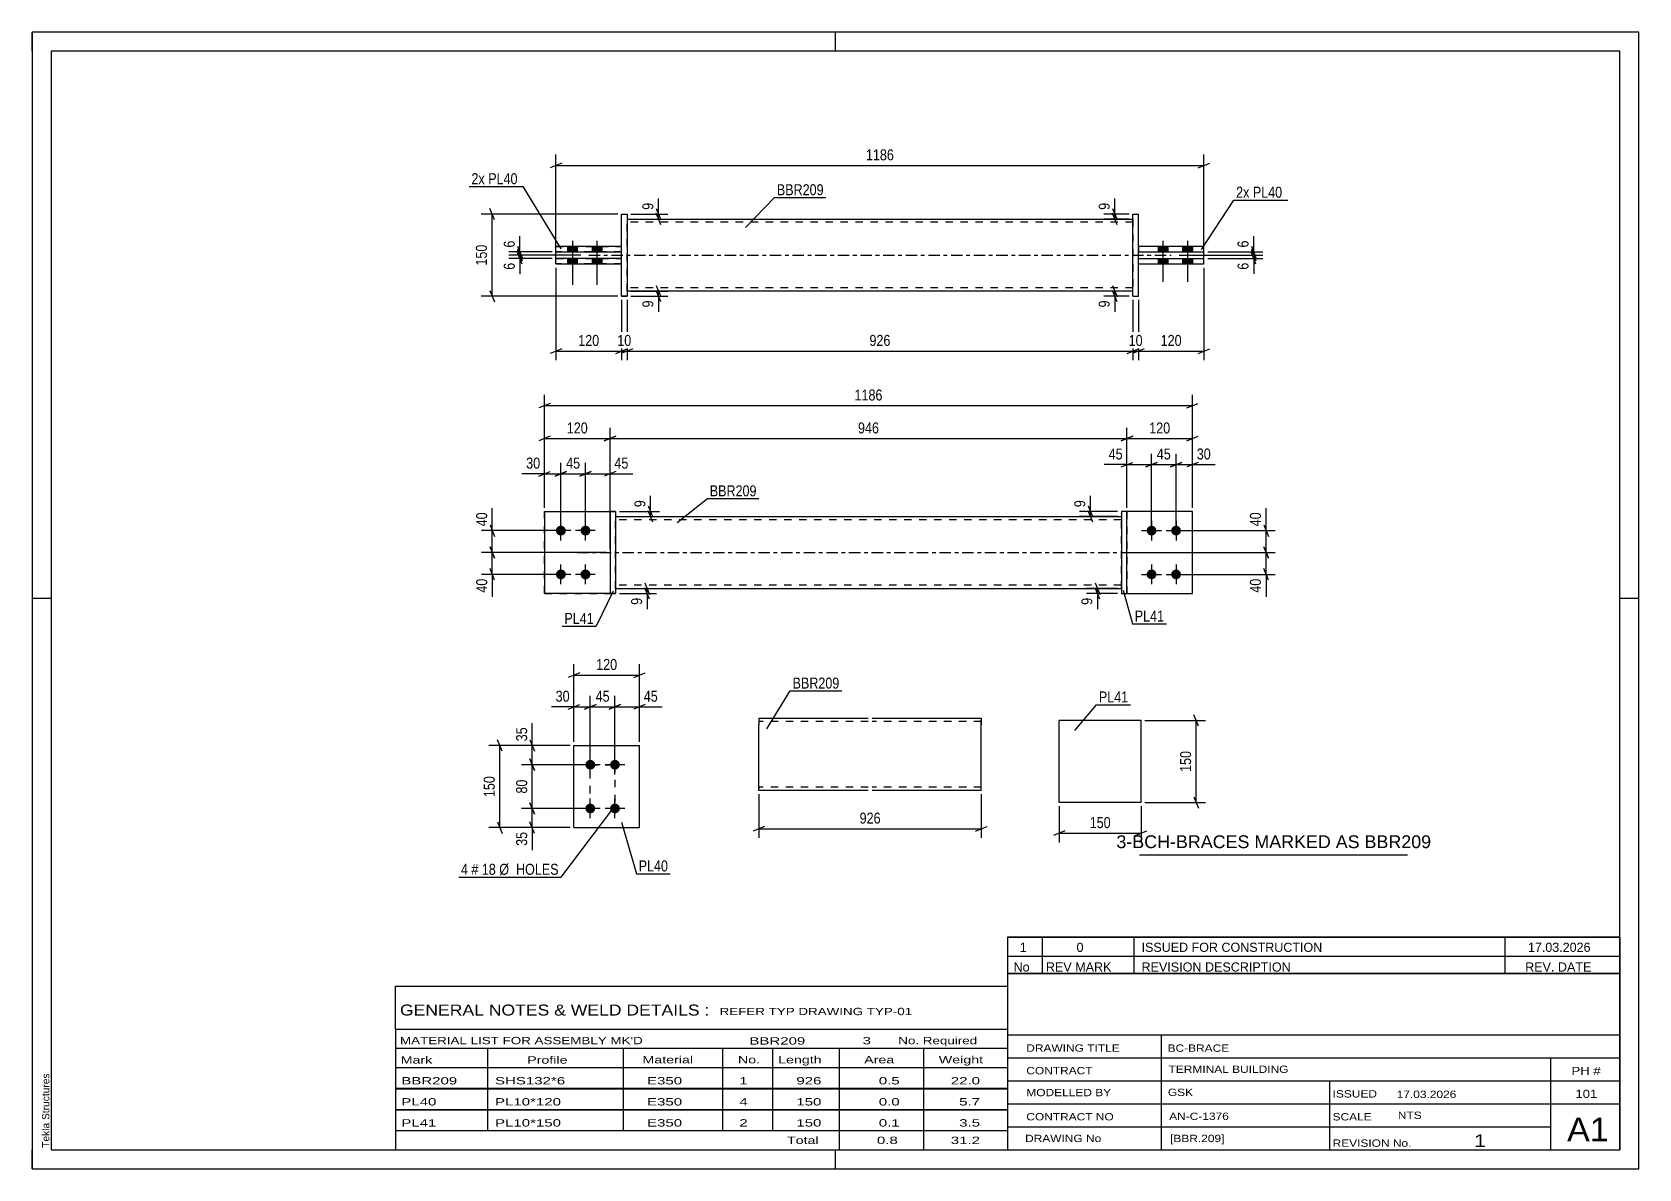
# Model space of a CAD drawing. Header units: millimetres. Extents: x 0 to 420, y 0 to 297.
import ezdxf

# ---------------------------------------------------------------- set-up
doc = ezdxf.new("R2010")
doc.units = ezdxf.units.MM
doc.linetypes.add('DXK_LINE_DOT2', pattern=[3.9198, 1.9599, -1.9599])
doc.linetypes.add('DXK_LINE_DOT3', pattern=[5.9187, 2.979, -0.9799, 0.9799, -0.9799])
doc.styles.add('Arial', font='ARIAL.TTF', dxfattribs={"height": 0.2})
doc.styles.add('Arial Narrow', font='ARIALN.TTF', dxfattribs={"height": 0.2})

# ---------------------------------------------------------------- blocks, each defined once
blk = doc.blocks.new('Unknown-581632722-1163')
at = {"color": 5, "linetype": 'Continuous'}
for p, q in [((420, 297), (0, 297)), ((0, 297), (0, 0)), ((0, 292), (0, 297)), ((210, 292), (210, 297)), ((420, 0), (420, 297)), ((415, 292), (5, 292)), ((5, 292), (5, 5)), ((415, 5), (415, 292)), ((5, 149), (0, 149)), ((420, 149), (415, 149)), ((0, 0), (0, 5)), ((5, 5), (415, 5)), ((210, 0), (210, 5)), ((0, 0), (420, 0))]:
    blk.add_line(p, q, dxfattribs=at)
at = {"color": 174, "linetype": 'Continuous', "style": 'Arial'}
blk.add_text('Tekla Structures', height=1.9102, rotation=90, dxfattribs=at).set_placement((4.5, 5.5))
blk = doc.blocks.new('Part-581632722-1810 - 1791')
at = {"color": 2, "linetype": 'Continuous'}
for p, q in [((152.5, 170.47), (284.75, 170.47)), ((152.5, 151.61), (284.75, 151.61))]:
    blk.add_line(p, q, dxfattribs=at)
at = {"color": 7, "linetype": 'DXK_LINE_DOT2'}
for p, q in [((152.5, 151.61), (152.5, 170.47)), ((284.75, 169.61), (152.5, 169.61)), ((284.75, 151.61), (284.75, 170.47)), ((284.75, 152.47), (152.5, 152.47))]:
    blk.add_line(p, q, dxfattribs=at)
at = {"color": 7, "linetype": 'DXK_LINE_DOT3'}
blk.add_line((142.5, 161.04), (294.75, 161.04), dxfattribs=at)
blk = doc.blocks.new('Part-581632722-1798 - 1791')
at = {"color": 7, "linetype": 'DXK_LINE_DOT2'}
for p, q in [((303.32, 171.75), (286.18, 171.75)), ((286.18, 171.75), (286.18, 150.32)), ((303.32, 150.32), (303.32, 171.75)), ((286.18, 150.32), (303.32, 150.32))]:
    blk.add_line(p, q, dxfattribs=at)
blk = doc.blocks.new('Part-581632722-1815 - 1791')
at = {"color": 2, "linetype": 'Continuous'}
for p, q in [((303.32, 171.75), (286.18, 171.75)), ((303.32, 150.32), (303.32, 171.75)), ((286.18, 150.32), (303.32, 150.32))]:
    blk.add_line(p, q, dxfattribs=at)
at = {"color": 7, "linetype": 'DXK_LINE_DOT2'}
blk.add_line((286.18, 171.75), (286.18, 150.32), dxfattribs=at)
blk = doc.blocks.new('Bolt-581632722-1799 - 1791')
at = {"linetype": 'Continuous'}
for points in [[(138.22, 165.47), (137.95, 165.5), (137.69, 165.58), (137.46, 165.71), (137.26, 165.89), (137.1, 166.11), (136.99, 166.36), (136.94, 166.62), (136.94, 166.89), (136.99, 167.15), (137.1, 167.4), (137.26, 167.61), (137.46, 167.79), (137.69, 167.93), (137.95, 168.01), (138.22, 168.04), (138.48, 168.01), (138.74, 167.93), (138.97, 167.79), (139.17, 167.61), (139.33, 167.4), (139.44, 167.15), (139.49, 166.89), (139.49, 166.62), (139.44, 166.36), (139.33, 166.11), (139.17, 165.89), (138.97, 165.71), (138.74, 165.58), (138.48, 165.5)], [(144.64, 165.47), (144.38, 165.5), (144.12, 165.58), (143.89, 165.71), (143.69, 165.89), (143.53, 166.11), (143.42, 166.36), (143.37, 166.62), (143.37, 166.89), (143.42, 167.15), (143.53, 167.4), (143.69, 167.61), (143.89, 167.79), (144.12, 167.93), (144.38, 168.01), (144.64, 168.04), (144.91, 168.01), (145.17, 167.93), (145.4, 167.79), (145.6, 167.61), (145.76, 167.4), (145.87, 167.15), (145.92, 166.89), (145.92, 166.62), (145.87, 166.36), (145.76, 166.11), (145.6, 165.89), (145.4, 165.71), (145.17, 165.58), (144.91, 165.5)], [(138.22, 154.04), (137.95, 154.07), (137.69, 154.15), (137.46, 154.28), (137.26, 154.46), (137.1, 154.68), (136.99, 154.93), (136.94, 155.19), (136.94, 155.46), (136.99, 155.72), (137.1, 155.97), (137.26, 156.18), (137.46, 156.36), (137.69, 156.5), (137.95, 156.58), (138.22, 156.61), (138.48, 156.58), (138.74, 156.5), (138.97, 156.36), (139.17, 156.18), (139.33, 155.97), (139.44, 155.72), (139.49, 155.46), (139.49, 155.19), (139.44, 154.93), (139.33, 154.68), (139.17, 154.46), (138.97, 154.28), (138.74, 154.15), (138.48, 154.07)], [(144.64, 154.04), (144.38, 154.07), (144.12, 154.15), (143.89, 154.28), (143.69, 154.46), (143.53, 154.68), (143.42, 154.93), (143.37, 155.19), (143.37, 155.46), (143.42, 155.72), (143.53, 155.97), (143.69, 156.18), (143.89, 156.36), (144.12, 156.5), (144.38, 156.58), (144.64, 156.61), (144.91, 156.58), (145.17, 156.5), (145.4, 156.36), (145.6, 156.18), (145.76, 155.97), (145.87, 155.72), (145.92, 155.46), (145.92, 155.19), (145.87, 154.93), (145.76, 154.68), (145.6, 154.46), (145.4, 154.28), (145.17, 154.15), (144.91, 154.07)]]:
    blk.add_hatch(color=1, dxfattribs=at).paths.add_polyline_path(points)
at = {"color": 1, "linetype": 'Continuous'}
for p, q in [((138.22, 164.18), (138.22, 169.32)), ((144.64, 164.18), (144.64, 169.32)), ((140.79, 166.75), (135.64, 166.75)), ((147.22, 166.75), (142.07, 166.75)), ((138.22, 152.75), (138.22, 157.9)), ((144.64, 152.75), (144.64, 157.9)), ((140.79, 155.32), (135.64, 155.32)), ((147.22, 155.32), (142.07, 155.32))]:
    blk.add_line(p, q, dxfattribs=at)
blk = doc.blocks.new('Bolt-581632722-1800 - 1791')
at = {"linetype": 'Continuous'}
for points in [[(292.61, 168.04, -1), (292.61, 165.47, -1)], [(299.03, 168.04, -1), (299.03, 165.47, -1)], [(292.61, 156.61, -1), (292.61, 154.04, -1)], [(299.03, 156.61, -1), (299.03, 154.04, -1)]]:
    blk.add_hatch(color=1, dxfattribs=at).paths.add_polyline_path(points)
at = {"color": 1, "linetype": 'Continuous'}
for p, q in [((292.61, 169.32), (292.61, 164.18)), ((299.03, 169.32), (299.03, 164.18)), ((290.03, 166.75), (295.18, 166.75)), ((296.46, 166.75), (301.61, 166.75)), ((292.61, 157.9), (292.61, 152.75)), ((299.03, 157.9), (299.03, 152.75)), ((290.03, 155.32), (295.18, 155.32)), ((296.46, 155.32), (301.61, 155.32))]:
    blk.add_line(p, q, dxfattribs=at)
blk = doc.blocks.new('Part-581632722-1820 - 1791')
at = {"color": 2, "linetype": 'Continuous'}
for p, q in [((152.5, 171.75), (151.07, 171.75)), ((151.07, 171.75), (151.07, 150.32)), ((152.5, 171.75), (152.5, 171.75)), ((152.5, 171.75), (152.5, 150.32)), ((151.07, 150.32), (152.5, 150.32))]:
    blk.add_line(p, q, dxfattribs=at)
at = {"color": 7, "linetype": 'DXK_LINE_DOT2'}
for p, q in [((151.07, 171.75), (152.5, 171.75)), ((152.5, 150.32), (151.07, 150.32))]:
    blk.add_line(p, q, dxfattribs=at)
blk = doc.blocks.new('Part-581632722-1825 - 1791')
at = {"color": 7, "linetype": 'DXK_LINE_DOT2'}
for p, q in [((133.93, 171.75), (151.07, 171.75)), ((133.93, 171.75), (151.07, 171.75)), ((133.93, 150.32), (133.93, 171.75)), ((151.07, 171.75), (151.07, 171.75)), ((151.07, 171.75), (151.07, 150.32)), ((133.93, 150.32), (151.07, 150.32)), ((151.07, 150.32), (133.93, 150.32)), ((133.93, 150.32), (133.93, 150.32))]:
    blk.add_line(p, q, dxfattribs=at)
blk = doc.blocks.new('Part-581632722-1830 - 1791')
at = {"color": 2, "linetype": 'Continuous'}
for p, q in [((133.93, 171.75), (151.07, 171.75)), ((133.93, 171.75), (133.93, 150.32)), ((151.07, 150.32), (133.93, 150.32)), ((133.93, 150.32), (133.93, 150.32))]:
    blk.add_line(p, q, dxfattribs=at)
at = {"color": 7, "linetype": 'DXK_LINE_DOT2'}
for p, q in [((133.93, 171.75), (151.07, 171.75)), ((151.07, 171.75), (151.07, 171.75)), ((151.07, 171.75), (151.07, 150.32)), ((133.93, 150.32), (151.07, 150.32)), ((133.93, 150.32), (133.93, 150.32))]:
    blk.add_line(p, q, dxfattribs=at)
blk = doc.blocks.new('Part-581632722-1835 - 1791')
at = {"color": 2, "linetype": 'Continuous'}
for p, q in [((286.18, 171.75), (284.75, 171.75)), ((284.75, 171.75), (284.75, 150.32)), ((286.18, 150.32), (286.18, 171.75)), ((284.75, 150.32), (286.18, 150.32))]:
    blk.add_line(p, q, dxfattribs=at)
blk = doc.blocks.new('Part-581632722-2156 - 2128')
at = {"color": 2, "linetype": 'Continuous'}
for p, q in [((155.5, 248.17), (287.74, 248.17)), ((287.74, 229.31), (155.5, 229.31))]:
    blk.add_line(p, q, dxfattribs=at)
at = {"color": 7, "linetype": 'DXK_LINE_DOT2'}
for p, q in [((155.5, 229.31), (155.5, 248.17)), ((287.74, 248.17), (287.74, 229.31)), ((287.74, 247.31), (155.5, 247.31)), ((287.74, 230.17), (155.5, 230.17))]:
    blk.add_line(p, q, dxfattribs=at)
at = {"color": 7, "linetype": 'DXK_LINE_DOT3'}
blk.add_line((145.5, 238.74), (297.74, 238.74), dxfattribs=at)
blk = doc.blocks.new('Part-581632722-2140 - 2128')
at = {"color": 2, "linetype": 'Continuous'}
for p, q in [((154.07, 249.46), (155.5, 249.46)), ((154.07, 228.03), (154.07, 249.46)), ((155.5, 249.45), (155.5, 249.46)), ((155.5, 249.46), (155.5, 228.03)), ((155.5, 228.03), (154.07, 228.03)), ((154.07, 228.03), (154.07, 228.03))]:
    blk.add_line(p, q, dxfattribs=at)
at = {"color": 7, "linetype": 'DXK_LINE_DOT2'}
for p, q in [((154.07, 249.45), (155.5, 249.45)), ((154.07, 228.03), (155.5, 228.03)), ((154.07, 228.03), (154.07, 228.03))]:
    blk.add_line(p, q, dxfattribs=at)
blk = doc.blocks.new('Part-581632722-2150 - 2128')
at = {"color": 2, "linetype": 'Continuous'}
for p, q in [((154.07, 237.87), (136.92, 237.87)), ((136.92, 236.44), (136.92, 237.87)), ((136.92, 236.44), (154.07, 236.44)), ((136.92, 236.44), (136.92, 236.44)), ((154.07, 236.44), (154.07, 237.87))]:
    blk.add_line(p, q, dxfattribs=at)
at = {"color": 7, "linetype": 'DXK_LINE_DOT2'}
for p, q in [((136.92, 237.87), (154.07, 237.87)), ((154.07, 236.44), (136.92, 236.44))]:
    blk.add_line(p, q, dxfattribs=at)
blk = doc.blocks.new('Part-581632722-2134 - 2128')
at = {"color": 2, "linetype": 'Continuous'}
for p, q in [((289.17, 236.46), (289.17, 237.88)), ((289.17, 237.88), (306.31, 237.88)), ((289.17, 236.46), (306.31, 236.46)), ((306.31, 236.46), (306.31, 237.88))]:
    blk.add_line(p, q, dxfattribs=at)
blk = doc.blocks.new('Part-581632722-2139 - 2128')
at = {"color": 2, "linetype": 'Continuous'}
for p, q in [((306.31, 241.03), (289.17, 241.03)), ((289.17, 241.03), (289.17, 239.6)), ((289.17, 239.6), (306.31, 239.6)), ((306.31, 239.6), (306.31, 241.03))]:
    blk.add_line(p, q, dxfattribs=at)
blk = doc.blocks.new('Part-581632722-2145 - 2128')
at = {"color": 2, "linetype": 'Continuous'}
for p, q in [((154.07, 241.01), (136.92, 241.01)), ((136.92, 239.59), (136.92, 241.01)), ((136.92, 239.59), (154.07, 239.59)), ((136.92, 239.58), (136.92, 239.59)), ((154.07, 239.58), (154.07, 241.01))]:
    blk.add_line(p, q, dxfattribs=at)
at = {"color": 7, "linetype": 'DXK_LINE_DOT2'}
for p, q in [((136.92, 241.01), (154.07, 241.01)), ((154.07, 239.58), (136.92, 239.58))]:
    blk.add_line(p, q, dxfattribs=at)
blk = doc.blocks.new('Part-581632722-2151 - 2128')
at = {"color": 2, "linetype": 'Continuous'}
for p, q in [((287.74, 228.03), (287.74, 249.46)), ((287.74, 249.46), (289.17, 249.46)), ((289.17, 228.03), (289.17, 249.46)), ((287.74, 228.03), (289.17, 228.03))]:
    blk.add_line(p, q, dxfattribs=at)
blk = doc.blocks.new('Bolt-581632722-2157 - 2128')
at = {"linetype": 'Continuous'}
for points in [[(296.89, 241.03), (294.31, 241.03), (294.31, 239.6), (296.89, 239.6)], [(296.89, 241.03), (294.31, 241.03), (294.31, 239.6), (296.89, 239.6)], [(303.31, 241.03), (300.74, 241.03), (300.74, 239.6), (303.31, 239.6)], [(303.31, 241.03), (300.74, 241.03), (300.74, 239.6), (303.31, 239.6)], [(296.89, 237.88), (294.31, 237.88), (294.31, 236.46), (296.89, 236.46)], [(296.89, 237.88), (294.31, 237.88), (294.31, 236.46), (296.89, 236.46)], [(303.31, 237.88), (300.74, 237.88), (300.74, 236.46), (303.31, 236.46)], [(303.31, 237.88), (300.74, 237.88), (300.74, 236.46), (303.31, 236.46)]]:
    blk.add_hatch(color=1, dxfattribs=at).paths.add_polyline_path(points)
at = {"color": 1, "linetype": 'Continuous'}
for p, q in [((294.31, 241.03), (294.31, 239.6)), ((294.31, 241.03), (294.31, 239.6)), ((295.6, 242.46), (295.6, 231.74)), ((295.6, 242.46), (295.6, 231.74)), ((296.89, 241.03), (296.89, 239.6)), ((296.89, 241.03), (296.89, 239.6)), ((300.74, 241.03), (300.74, 239.6)), ((300.74, 241.03), (300.74, 239.6)), ((302.03, 242.46), (302.03, 231.74)), ((302.03, 242.46), (302.03, 231.74)), ((303.31, 241.03), (303.31, 239.6)), ((303.31, 241.03), (303.31, 239.6)), ((294.31, 237.88), (294.31, 236.46)), ((294.31, 237.88), (294.31, 236.46)), ((296.89, 237.88), (296.89, 236.46)), ((296.89, 237.88), (296.89, 236.46)), ((300.74, 237.88), (300.74, 236.46)), ((300.74, 237.88), (300.74, 236.46)), ((303.31, 237.88), (303.31, 236.46)), ((303.31, 237.88), (303.31, 236.46))]:
    blk.add_line(p, q, dxfattribs=at)
blk = doc.blocks.new('Bolt-581632722-2158 - 2128')
at = {"linetype": 'Continuous'}
for points in [[(139.92, 239.59), (142.5, 239.59), (142.5, 241.01), (139.92, 241.01)], [(139.92, 239.59), (142.5, 239.59), (142.5, 241.01), (139.92, 241.01)], [(146.35, 239.59), (148.92, 239.59), (148.92, 241.01), (146.35, 241.01)], [(146.35, 239.59), (148.92, 239.59), (148.92, 241.01), (146.35, 241.01)], [(139.92, 236.44), (142.5, 236.44), (142.5, 237.87), (139.92, 237.87)], [(139.92, 236.44), (142.5, 236.44), (142.5, 237.87), (139.92, 237.87)], [(146.35, 236.44), (148.92, 236.44), (148.92, 237.87), (146.35, 237.87)], [(146.35, 236.44), (148.92, 236.44), (148.92, 237.87), (146.35, 237.87)]]:
    blk.add_hatch(color=1, dxfattribs=at).paths.add_polyline_path(points)
at = {"color": 1, "linetype": 'Continuous'}
for p, q in [((139.92, 241.01), (139.92, 239.59)), ((139.92, 241.01), (139.92, 239.59)), ((141.21, 242.44), (141.21, 231.01)), ((141.21, 242.44), (141.21, 231.01)), ((142.5, 241.01), (142.5, 239.59)), ((142.5, 241.01), (142.5, 239.59)), ((146.35, 241.01), (146.35, 239.59)), ((146.35, 241.01), (146.35, 239.59)), ((147.64, 242.44), (147.64, 231.01)), ((147.64, 242.44), (147.64, 231.01)), ((148.92, 241.01), (148.92, 239.59)), ((148.92, 241.01), (148.92, 239.59)), ((139.92, 237.87), (139.92, 236.44)), ((139.92, 237.87), (139.92, 236.44)), ((142.5, 237.87), (142.5, 236.44)), ((142.5, 237.87), (142.5, 236.44)), ((146.35, 237.87), (146.35, 236.44)), ((146.35, 237.87), (146.35, 236.44)), ((148.92, 237.87), (148.92, 236.44)), ((148.92, 237.87), (148.92, 236.44))]:
    blk.add_line(p, q, dxfattribs=at)
blk = doc.blocks.new('Bolt-581632722-1444 - 1410')
at = {"linetype": 'Continuous'}
for points in [[(145.91, 104.3, -1), (145.91, 106.87, -1)], [(152.34, 104.3, -1), (152.34, 106.87, -1)], [(145.91, 92.87, -1), (145.91, 95.45, -1)], [(152.34, 92.87, -1), (152.34, 95.45, -1)]]:
    blk.add_hatch(color=1, dxfattribs=at).paths.add_polyline_path(points)
at = {"color": 1, "linetype": 'Continuous'}
for p, q in [((148.48, 105.59), (143.34, 105.59)), ((145.91, 103.02), (145.91, 108.16)), ((154.91, 105.59), (149.77, 105.59)), ((152.34, 103.02), (152.34, 108.16)), ((145.91, 91.59), (145.91, 96.73)), ((152.34, 91.59), (152.34, 96.73)), ((148.48, 94.16), (143.34, 94.16)), ((154.91, 94.16), (149.77, 94.16))]:
    blk.add_line(p, q, dxfattribs=at)
blk = doc.blocks.new('Part-581632722-1459 - 1410')
at = {"color": 2, "linetype": 'Continuous'}
for p, q in [((141.63, 89.16), (141.63, 110.59)), ((141.63, 110.59), (158.77, 110.59)), ((158.77, 89.16), (158.77, 110.59)), ((141.63, 89.16), (158.77, 89.16))]:
    blk.add_line(p, q, dxfattribs=at)
blk = doc.blocks.new('Part-581632722-1390 - 1374')
at = {"color": 2, "linetype": 'Continuous'}
for p, q in [((268.47, 95.73), (268.48, 117.16)), ((289.9, 117.16), (268.48, 117.16)), ((289.9, 95.73), (289.9, 117.16)), ((289.9, 95.73), (268.47, 95.73))]:
    blk.add_line(p, q, dxfattribs=at)
blk = doc.blocks.new('Part-581632722-1273 - 1255')
at = {"color": 2, "linetype": 'Continuous'}
for p, q in [((189.98, 117.72), (189.98, 116.01)), ((189.98, 117.72), (218.55, 117.72)), ((219.55, 117.72), (248.12, 117.72)), ((248.12, 117.72), (248.12, 117.59)), ((189.98, 99.92), (189.98, 116.01)), ((248.12, 117.59), (248.12, 116.01)), ((248.12, 98.86), (248.12, 116.01)), ((189.98, 98.99), (189.98, 99.92)), ((189.98, 98.86), (189.98, 98.99)), ((218.55, 98.86), (189.98, 98.86)), ((248.12, 98.86), (219.55, 98.86))]:
    blk.add_line(p, q, dxfattribs=at)
at = {"color": 7, "linetype": 'DXK_LINE_DOT2'}
for p, q in [((218.55, 116.86), (189.98, 116.86)), ((248.12, 116.86), (219.55, 116.86)), ((248.12, 116.01), (248.12, 117.22)), ((189.98, 99.92), (189.98, 99.37)), ((189.98, 99.72), (189.98, 99.79)), ((218.55, 99.72), (189.98, 99.72)), ((248.12, 99.72), (219.55, 99.72)), ((248.12, 99.72), (248.12, 99.79))]:
    blk.add_line(p, q, dxfattribs=at)
blk = doc.blocks.new('Rectangle-581632722-1568 - 1410')
at = {"color": 1, "linetype": 'DXK_LINE_DOT2'}
blk.add_lwpolyline([(145.91, 105.59), (152.34, 105.59), (152.34, 94.16), (145.91, 94.16), (145.91, 105.59)], close=True, dxfattribs=at)
blk = doc.blocks.new('StraightDimension-581632722-1869 - 1791')
at = {"color": 7, "linetype": 'Continuous'}
for p, q in [((150.07, 161.04), (117.44, 161.04)), ((119.69, 162.54), (120.89, 159.54)), ((120.29, 155.32), (120.29, 161.04)), ((120.89, 153.82), (119.69, 156.82)), ((137.22, 155.32), (117.44, 155.32))]:
    blk.add_line(p, q, dxfattribs=at)
at = {"color": 0}
blk.add_wipeout([(119.54, 154.8), (115.34, 154.8), (115.34, 149.94), (119.54, 149.94)], dxfattribs=at)
at = {"color": 7, "linetype": 'Continuous'}
blk.add_line((120.29, 155.32), (120.29, 149.42), dxfattribs=at)
blk.add_line((120.29, 155.32), (120.29, 149.42), dxfattribs=at)
at = {"color": 3, "style": 'Arial Narrow'}
blk.add_text('40', height=2.863, rotation=90.0002, dxfattribs=at).set_placement((118.94, 150.54))
blk = doc.blocks.new('StraightDimension-581632722-2023 - 1791')
at = {"color": 7, "linetype": 'Continuous'}
for p, q in [((133.93, 172.75), (133.93, 202.26)), ((303.32, 172.75), (303.32, 202.26)), ((135.43, 200.01), (132.43, 198.81)), ((133.93, 199.41), (303.32, 199.41)), ((301.82, 198.81), (304.82, 200.01))]:
    blk.add_line(p, q, dxfattribs=at)
at = {"color": 0}
blk.add_wipeout([(222.88, 200.16), (222.88, 204.36), (214.37, 204.36), (214.37, 200.16)], dxfattribs=at)
at = {"color": 3, "style": 'Arial Narrow'}
blk.add_text('1186', height=2.863, dxfattribs=at).set_placement((214.97, 200.76))
blk = doc.blocks.new('StraightDimension-581632722-1908 - 1791')
at = {"color": 7, "linetype": 'Continuous'}
for p, q in [((143.14, 181.02), (146.14, 182.22)), ((144.64, 167.75), (144.64, 184.47)), ((144.64, 181.62), (151.07, 181.62)), ((152.57, 182.22), (149.57, 181.02)), ((151.07, 172.75), (151.07, 184.47))]:
    blk.add_line(p, q, dxfattribs=at)
at = {"color": 0}
blk.add_wipeout([(156.45, 182.37), (156.45, 186.57), (151.6, 186.57), (151.6, 182.37)], dxfattribs=at)
at = {"color": 7, "linetype": 'Continuous'}
blk.add_line((151.07, 181.62), (156.98, 181.62), dxfattribs=at)
blk.add_line((151.07, 181.62), (156.98, 181.62), dxfattribs=at)
at = {"color": 3, "style": 'Arial Narrow'}
blk.add_text('45', height=2.863, dxfattribs=at).set_placement((152.2, 182.97))
blk = doc.blocks.new('StraightDimension-581632722-1842 - 1791')
at = {"color": 7, "linetype": 'Continuous'}
for p, q in [((276.03, 173.25), (277.23, 170.25)), ((283.75, 171.75), (273.78, 171.75)), ((283.75, 170.47), (273.78, 170.47)), ((277.23, 168.97), (276.03, 171.97)), ((276.63, 170.47), (276.63, 171.75))]:
    blk.add_line(p, q, dxfattribs=at)
at = {"color": 0}
blk.add_wipeout([(275.88, 175.31), (271.68, 175.31), (271.68, 172.28), (275.88, 172.28)], dxfattribs=at)
at = {"color": 7, "linetype": 'Continuous'}
blk.add_line((276.63, 171.75), (276.63, 175.83), dxfattribs=at)
blk.add_line((276.63, 171.75), (276.63, 175.83), dxfattribs=at)
at = {"color": 3, "style": 'Arial Narrow'}
blk.add_text('9', height=2.86, rotation=90.0002, dxfattribs=at).set_placement((275.28, 172.88))
blk = doc.blocks.new('StraightDimension-581632722-2043 - 1791')
at = {"color": 7, "linetype": 'Continuous'}
for p, q in [((286.18, 172.75), (286.18, 186.85)), ((292.61, 167.75), (292.61, 186.85)), ((284.68, 183.4), (287.68, 184.6)), ((286.18, 184), (292.61, 184)), ((294.11, 184.6), (291.11, 183.4))]:
    blk.add_line(p, q, dxfattribs=at)
at = {"color": 0}
blk.add_wipeout([(285.65, 184.75), (285.65, 188.95), (280.8, 188.95), (280.8, 184.75)], dxfattribs=at)
at = {"color": 7, "linetype": 'Continuous'}
blk.add_line((286.18, 184), (280.27, 184), dxfattribs=at)
blk.add_line((286.18, 184), (280.27, 184), dxfattribs=at)
at = {"color": 3, "style": 'Arial Narrow'}
blk.add_text('45', height=2.863, dxfattribs=at).set_placement((281.4, 185.35))
blk = doc.blocks.new('StraightDimension-581632722-1851 - 1791')
at = {"color": 7, "linetype": 'Continuous'}
for p, q in [((283.75, 151.61), (275.64, 151.61)), ((277.89, 153.11), (279.09, 150.11)), ((279.09, 148.82), (277.89, 151.82)), ((278.49, 150.32), (278.49, 151.61)), ((283.75, 150.32), (275.64, 150.32))]:
    blk.add_line(p, q, dxfattribs=at)
at = {"color": 0}
blk.add_wipeout([(277.74, 149.8), (273.54, 149.8), (273.54, 146.77), (277.74, 146.77)], dxfattribs=at)
at = {"color": 7, "linetype": 'Continuous'}
blk.add_line((278.49, 150.32), (278.49, 146.25), dxfattribs=at)
blk.add_line((278.49, 150.32), (278.49, 146.25), dxfattribs=at)
at = {"color": 3, "style": 'Arial Narrow'}
blk.add_text('9', height=2.86, rotation=90.0002, dxfattribs=at).set_placement((277.14, 147.37))
blk = doc.blocks.new('StraightDimension-581632722-1988 - 1791')
at = {"color": 7, "linetype": 'Continuous'}
for p, q in [((133.93, 172.75), (133.93, 193.65)), ((151.07, 162.04), (151.07, 193.65)), ((135.43, 191.4), (132.43, 190.2)), ((133.93, 190.8), (151.07, 190.8)), ((149.57, 190.2), (152.57, 191.4))]:
    blk.add_line(p, q, dxfattribs=at)
at = {"color": 0}
blk.add_wipeout([(145.84, 191.55), (145.84, 195.75), (139.16, 195.75), (139.16, 191.55)], dxfattribs=at)
at = {"color": 3, "style": 'Arial Narrow'}
blk.add_text('120', height=2.863, dxfattribs=at).set_placement((139.76, 192.15))
blk = doc.blocks.new('StraightDimension-581632722-1924 - 1791')
at = {"color": 7, "linetype": 'Continuous'}
for p, q in [((136.72, 181.02), (139.72, 182.22)), ((138.22, 167.75), (138.22, 184.47)), ((138.22, 181.62), (144.64, 181.62)), ((146.14, 182.22), (143.14, 181.02)), ((144.64, 167.75), (144.64, 184.47))]:
    blk.add_line(p, q, dxfattribs=at)
at = {"color": 0}
blk.add_wipeout([(143.86, 182.37), (143.86, 186.57), (139, 186.57), (139, 182.37)], dxfattribs=at)
at = {"color": 3, "style": 'Arial Narrow'}
blk.add_text('45', height=2.863, dxfattribs=at).set_placement((139.6, 182.97))
blk = doc.blocks.new('StraightDimension-581632722-1860 - 1791')
at = {"color": 7, "linetype": 'Continuous'}
for p, q in [((153.5, 151.61), (163.18, 151.61)), ((160.18, 153.11), (161.38, 150.11)), ((161.38, 148.82), (160.18, 151.82)), ((160.78, 150.32), (160.78, 151.61)), ((153.5, 150.32), (163.18, 150.32))]:
    blk.add_line(p, q, dxfattribs=at)
at = {"color": 0}
blk.add_wipeout([(160.03, 149.8), (155.83, 149.8), (155.83, 146.77), (160.03, 146.77)], dxfattribs=at)
at = {"color": 7, "linetype": 'Continuous'}
blk.add_line((160.78, 150.32), (160.78, 146.25), dxfattribs=at)
blk.add_line((160.78, 150.32), (160.78, 146.25), dxfattribs=at)
at = {"color": 3, "style": 'Arial Narrow'}
blk.add_text('9', height=2.86, rotation=90.0002, dxfattribs=at).set_placement((159.43, 147.37))
blk = doc.blocks.new('StraightDimension-581632722-1878 - 1791')
at = {"color": 7, "linetype": 'Continuous'}
for p, q in [((119.69, 168.25), (120.89, 165.25)), ((137.22, 166.75), (117.44, 166.75)), ((120.29, 161.04), (120.29, 166.75)), ((150.07, 161.04), (117.44, 161.04)), ((120.89, 159.54), (119.69, 162.54))]:
    blk.add_line(p, q, dxfattribs=at)
at = {"color": 0}
blk.add_wipeout([(119.54, 172.13), (115.34, 172.13), (115.34, 167.28), (119.54, 167.28)], dxfattribs=at)
at = {"color": 7, "linetype": 'Continuous'}
blk.add_line((120.29, 166.75), (120.29, 172.66), dxfattribs=at)
blk.add_line((120.29, 166.75), (120.29, 172.66), dxfattribs=at)
at = {"color": 3, "style": 'Arial Narrow'}
blk.add_text('40', height=2.863, rotation=90.0002, dxfattribs=at).set_placement((118.94, 167.88))
blk = doc.blocks.new('StraightDimension-581632722-1937 - 1791')
at = {"color": 7, "linetype": 'Continuous'}
for p, q in [((132.43, 181.02), (135.43, 182.22)), ((133.93, 172.75), (133.93, 184.47)), ((133.93, 181.62), (138.22, 181.62)), ((139.72, 182.22), (136.72, 181.02)), ((138.22, 167.75), (138.22, 184.47))]:
    blk.add_line(p, q, dxfattribs=at)
at = {"color": 0}
blk.add_wipeout([(133.4, 182.37), (133.4, 186.57), (128.55, 186.57), (128.55, 182.37)], dxfattribs=at)
at = {"color": 7, "linetype": 'Continuous'}
blk.add_line((133.93, 181.62), (128.02, 181.62), dxfattribs=at)
blk.add_line((133.93, 181.62), (128.02, 181.62), dxfattribs=at)
at = {"color": 3, "style": 'Arial Narrow'}
blk.add_text('30', height=2.863, dxfattribs=at).set_placement((129.15, 182.97))
blk = doc.blocks.new('StraightDimension-581632722-2059 - 1791')
at = {"color": 7, "linetype": 'Continuous'}
for p, q in [((292.61, 167.75), (292.61, 186.85)), ((299.03, 167.75), (299.03, 186.85)), ((291.11, 183.4), (294.11, 184.6)), ((292.61, 184), (299.03, 184)), ((300.53, 184.6), (297.53, 183.4))]:
    blk.add_line(p, q, dxfattribs=at)
at = {"color": 0}
blk.add_wipeout([(298.25, 184.75), (298.25, 188.95), (293.39, 188.95), (293.39, 184.75)], dxfattribs=at)
at = {"color": 3, "style": 'Arial Narrow'}
blk.add_text('45', height=2.863, dxfattribs=at).set_placement((293.99, 185.35))
blk = doc.blocks.new('StraightDimension-581632722-1954 - 1791')
at = {"color": 7, "linetype": 'Continuous'}
for p, q in [((286.18, 172.75), (286.18, 193.65)), ((303.32, 172.75), (303.32, 193.65)), ((287.68, 191.4), (284.68, 190.2)), ((286.18, 190.8), (303.32, 190.8)), ((301.82, 190.2), (304.82, 191.4))]:
    blk.add_line(p, q, dxfattribs=at)
at = {"color": 0}
blk.add_wipeout([(298.09, 191.55), (298.09, 195.75), (291.41, 195.75), (291.41, 191.55)], dxfattribs=at)
at = {"color": 3, "style": 'Arial Narrow'}
blk.add_text('120', height=2.863, dxfattribs=at).set_placement((292.01, 192.15))
blk = doc.blocks.new('StraightDimension-581632722-1973 - 1791')
at = {"color": 7, "linetype": 'Continuous'}
for p, q in [((151.07, 162.04), (151.07, 193.65)), ((286.18, 172.75), (286.18, 193.65)), ((152.57, 191.4), (149.57, 190.2)), ((151.07, 190.8), (286.18, 190.8)), ((284.68, 190.2), (287.68, 191.4))]:
    blk.add_line(p, q, dxfattribs=at)
at = {"color": 0}
blk.add_wipeout([(221.97, 191.55), (221.97, 195.75), (215.28, 195.75), (215.28, 191.55)], dxfattribs=at)
at = {"color": 3, "style": 'Arial Narrow'}
blk.add_text('946', height=2.863, dxfattribs=at).set_placement((215.88, 192.15))
blk = doc.blocks.new('StraightDimension-581632722-2004 - 1791')
at = {"color": 7, "linetype": 'Continuous'}
for p, q in [((321.95, 168.25), (323.15, 165.25)), ((300.03, 166.75), (324.95, 166.75)), ((322.55, 161.04), (322.55, 166.75)), ((287.18, 161.04), (324.95, 161.04)), ((323.15, 159.54), (321.95, 162.54))]:
    blk.add_line(p, q, dxfattribs=at)
at = {"color": 0}
blk.add_wipeout([(321.8, 172.13), (317.6, 172.13), (317.6, 167.28), (321.8, 167.28)], dxfattribs=at)
at = {"color": 7, "linetype": 'Continuous'}
blk.add_line((322.55, 166.75), (322.55, 172.66), dxfattribs=at)
blk.add_line((322.55, 166.75), (322.55, 172.66), dxfattribs=at)
at = {"color": 3, "style": 'Arial Narrow'}
blk.add_text('40', height=2.863, rotation=90.0002, dxfattribs=at).set_placement((321.2, 167.88))
blk = doc.blocks.new('StraightDimension-581632722-2072 - 1791')
at = {"color": 7, "linetype": 'Continuous'}
for p, q in [((299.03, 167.75), (299.03, 186.85)), ((303.32, 172.75), (303.32, 186.85)), ((297.53, 183.4), (300.53, 184.6)), ((299.03, 184), (303.32, 184)), ((304.82, 184.6), (301.82, 183.4))]:
    blk.add_line(p, q, dxfattribs=at)
at = {"color": 0}
blk.add_wipeout([(308.7, 184.75), (308.7, 188.95), (303.84, 188.95), (303.84, 184.75)], dxfattribs=at)
at = {"color": 7, "linetype": 'Continuous'}
blk.add_line((303.32, 184), (309.23, 184), dxfattribs=at)
blk.add_line((303.32, 184), (309.23, 184), dxfattribs=at)
at = {"color": 3, "style": 'Arial Narrow'}
blk.add_text('30', height=2.863, dxfattribs=at).set_placement((304.44, 185.35))
blk = doc.blocks.new('StraightDimension-581632722-2013 - 1791')
at = {"color": 7, "linetype": 'Continuous'}
for p, q in [((287.18, 161.04), (324.95, 161.04)), ((321.95, 162.54), (323.15, 159.54)), ((322.55, 155.32), (322.55, 161.04)), ((323.15, 153.82), (321.95, 156.82)), ((300.03, 155.32), (324.95, 155.32))]:
    blk.add_line(p, q, dxfattribs=at)
at = {"color": 0}
blk.add_wipeout([(321.8, 154.8), (317.6, 154.8), (317.6, 149.94), (321.8, 149.94)], dxfattribs=at)
at = {"color": 7, "linetype": 'Continuous'}
blk.add_line((322.55, 155.32), (322.55, 149.42), dxfattribs=at)
blk.add_line((322.55, 155.32), (322.55, 149.42), dxfattribs=at)
at = {"color": 3, "style": 'Arial Narrow'}
blk.add_text('40', height=2.863, rotation=90.0002, dxfattribs=at).set_placement((321.2, 150.54))
blk = doc.blocks.new('StraightDimension-581632722-2089 - 1791')
at = {"color": 7, "linetype": 'Continuous'}
for p, q in [((161.03, 173.25), (162.23, 170.25)), ((153.5, 171.75), (164.03, 171.75)), ((153.5, 170.47), (164.03, 170.47)), ((162.23, 168.97), (161.03, 171.97)), ((161.63, 170.47), (161.63, 171.75))]:
    blk.add_line(p, q, dxfattribs=at)
at = {"color": 0}
blk.add_wipeout([(160.88, 175.31), (156.68, 175.31), (156.68, 172.28), (160.88, 172.28)], dxfattribs=at)
at = {"color": 7, "linetype": 'Continuous'}
blk.add_line((161.63, 171.75), (161.63, 175.83), dxfattribs=at)
blk.add_line((161.63, 171.75), (161.63, 175.83), dxfattribs=at)
at = {"color": 3, "style": 'Arial Narrow'}
blk.add_text('9', height=2.86, rotation=90.0002, dxfattribs=at).set_placement((160.28, 172.88))
blk = doc.blocks.new('StraightDimension-581632722-2214 - 2128')
at = {"color": 7, "linetype": 'Continuous'}
for p, q in [((156.5, 249.46), (166.13, 249.46)), ((156.5, 248.17), (166.13, 248.17)), ((163.13, 250.96), (164.33, 247.96)), ((164.33, 246.67), (163.13, 249.67)), ((163.73, 248.17), (163.73, 249.46))]:
    blk.add_line(p, q, dxfattribs=at)
at = {"color": 0}
blk.add_wipeout([(162.98, 253.01), (158.78, 253.01), (158.78, 249.98), (162.98, 249.98)], dxfattribs=at)
at = {"color": 7, "linetype": 'Continuous'}
blk.add_line((163.73, 249.46), (163.73, 253.53), dxfattribs=at)
blk.add_line((163.73, 249.46), (163.73, 253.53), dxfattribs=at)
at = {"color": 3, "style": 'Arial Narrow'}
blk.add_text('9', height=2.86, rotation=90.0002, dxfattribs=at).set_placement((162.38, 250.58))
blk = doc.blocks.new('StraightDimension-581632722-2273 - 2128')
at = {"color": 7, "linetype": 'Continuous'}
for p, q in [((155.5, 227.03), (155.5, 211.27)), ((287.74, 227.03), (287.74, 211.27)), ((157, 214.27), (154, 213.07)), ((286.24, 213.07), (289.24, 214.27)), ((155.5, 213.67), (287.74, 213.67))]:
    blk.add_line(p, q, dxfattribs=at)
at = {"color": 0}
blk.add_wipeout([(224.96, 214.42), (224.96, 218.62), (218.28, 218.62), (218.28, 214.42)], dxfattribs=at)
at = {"color": 3, "style": 'Arial Narrow'}
blk.add_text('926', height=2.863, dxfattribs=at).set_placement((218.88, 215.02))
blk = doc.blocks.new('StraightDimension-581632722-2304 - 2128')
at = {"color": 7, "linetype": 'Continuous'}
for p, q in [((156.5, 229.31), (166.13, 229.31)), ((156.5, 228.03), (166.13, 228.03)), ((163.13, 230.81), (164.33, 227.81)), ((164.33, 226.53), (163.13, 229.53)), ((163.73, 228.03), (163.73, 229.31))]:
    blk.add_line(p, q, dxfattribs=at)
at = {"color": 0}
blk.add_wipeout([(162.98, 227.5), (158.78, 227.5), (158.78, 224.47), (162.98, 224.47)], dxfattribs=at)
at = {"color": 7, "linetype": 'Continuous'}
blk.add_line((163.73, 228.03), (163.73, 223.95), dxfattribs=at)
blk.add_line((163.73, 228.03), (163.73, 223.95), dxfattribs=at)
at = {"color": 3, "style": 'Arial Narrow'}
blk.add_text('9', height=2.86, rotation=90.0002, dxfattribs=at).set_placement((162.38, 225.07))
blk = doc.blocks.new('StraightDimension-581632722-2162 - 2128')
at = {"color": 7, "linetype": 'Continuous'}
for p, q in [((135.92, 239.58), (124.65, 239.58)), ((126.9, 241.08), (128.1, 238.08)), ((128.1, 237.23), (126.9, 240.23)), ((127.5, 238.73), (127.5, 239.58)), ((143.42, 238.73), (124.65, 238.73))]:
    blk.add_line(p, q, dxfattribs=at)
at = {"color": 0}
blk.add_wipeout([(126.75, 243.14), (122.55, 243.14), (122.55, 240.11), (126.75, 240.11)], dxfattribs=at)
at = {"color": 7, "linetype": 'Continuous'}
blk.add_line((127.5, 239.58), (127.5, 243.66), dxfattribs=at)
blk.add_line((127.5, 239.58), (127.5, 243.66), dxfattribs=at)
at = {"color": 3, "style": 'Arial Narrow'}
blk.add_text('6', height=2.86, rotation=90.0002, dxfattribs=at).set_placement((126.15, 240.71))
blk = doc.blocks.new('StraightDimension-581632722-2174 - 2128')
at = {"color": 7, "linetype": 'Continuous'}
for p, q in [((126.9, 240.23), (128.1, 237.23)), ((143.42, 238.73), (124.65, 238.73)), ((135.92, 237.87), (124.65, 237.87)), ((128.1, 236.37), (126.9, 239.37)), ((127.5, 237.87), (127.5, 238.73))]:
    blk.add_line(p, q, dxfattribs=at)
at = {"color": 0}
blk.add_wipeout([(126.75, 237.34), (122.55, 237.34), (122.55, 234.31), (126.75, 234.31)], dxfattribs=at)
at = {"color": 7, "linetype": 'Continuous'}
blk.add_line((127.5, 237.87), (127.5, 233.79), dxfattribs=at)
blk.add_line((127.5, 237.87), (127.5, 233.79), dxfattribs=at)
at = {"color": 3, "style": 'Arial Narrow'}
blk.add_text('6', height=2.86, rotation=90.0002, dxfattribs=at).set_placement((126.15, 234.91))
blk = doc.blocks.new('StraightDimension-581632722-2185 - 2128')
at = {"color": 7, "linetype": 'Continuous'}
for p, q in [((286.74, 249.46), (280.16, 249.46)), ((286.74, 248.17), (280.16, 248.17)), ((282.41, 250.96), (283.61, 247.96)), ((283.61, 246.67), (282.41, 249.67)), ((283.01, 248.17), (283.01, 249.46))]:
    blk.add_line(p, q, dxfattribs=at)
at = {"color": 0}
blk.add_wipeout([(282.26, 253.01), (278.06, 253.01), (278.06, 249.98), (282.26, 249.98)], dxfattribs=at)
at = {"color": 7, "linetype": 'Continuous'}
blk.add_line((283.01, 249.46), (283.01, 253.53), dxfattribs=at)
blk.add_line((283.01, 249.46), (283.01, 253.53), dxfattribs=at)
at = {"color": 3, "style": 'Arial Narrow'}
blk.add_text('9', height=2.86, rotation=90.0002, dxfattribs=at).set_placement((281.66, 250.58))
blk = doc.blocks.new('StraightDimension-581632722-2196 - 2128')
at = {"color": 7, "linetype": 'Continuous'}
for p, q in [((307.31, 239.6), (321.71, 239.6)), ((318.71, 241.1), (319.91, 238.1)), ((319.91, 237.24), (318.71, 240.24)), ((319.31, 238.74), (319.31, 239.6)), ((299.81, 238.74), (321.71, 238.74))]:
    blk.add_line(p, q, dxfattribs=at)
at = {"color": 0}
blk.add_wipeout([(318.56, 243.15), (314.36, 243.15), (314.36, 240.12), (318.56, 240.12)], dxfattribs=at)
at = {"color": 7, "linetype": 'Continuous'}
blk.add_line((319.31, 239.6), (319.31, 243.68), dxfattribs=at)
blk.add_line((319.31, 239.6), (319.31, 243.68), dxfattribs=at)
at = {"color": 3, "style": 'Arial Narrow'}
blk.add_text('6', height=2.86, rotation=90.0002, dxfattribs=at).set_placement((317.96, 240.72))
blk = doc.blocks.new('StraightDimension-581632722-2205 - 2128')
at = {"color": 7, "linetype": 'Continuous'}
for p, q in [((318.71, 240.24), (319.91, 237.24)), ((299.81, 238.74), (321.71, 238.74)), ((307.31, 237.88), (321.71, 237.88)), ((319.91, 236.38), (318.71, 239.38)), ((319.31, 237.88), (319.31, 238.74))]:
    blk.add_line(p, q, dxfattribs=at)
at = {"color": 0}
blk.add_wipeout([(318.56, 237.36), (314.36, 237.36), (314.36, 234.33), (318.56, 234.33)], dxfattribs=at)
at = {"color": 7, "linetype": 'Continuous'}
blk.add_line((319.31, 237.88), (319.31, 233.81), dxfattribs=at)
blk.add_line((319.31, 237.88), (319.31, 233.81), dxfattribs=at)
at = {"color": 3, "style": 'Arial Narrow'}
blk.add_text('6', height=2.86, rotation=90.0002, dxfattribs=at).set_placement((317.96, 234.93))
blk = doc.blocks.new('StraightDimension-581632722-2225 - 2128')
at = {"color": 7, "linetype": 'Continuous'}
for p, q in [((286.74, 229.31), (280.16, 229.31)), ((286.74, 228.03), (280.16, 228.03)), ((282.41, 230.81), (283.61, 227.81)), ((283.61, 226.53), (282.41, 229.53)), ((283.01, 228.03), (283.01, 229.31))]:
    blk.add_line(p, q, dxfattribs=at)
at = {"color": 0}
blk.add_wipeout([(282.26, 227.5), (278.06, 227.5), (278.06, 224.47), (282.26, 224.47)], dxfattribs=at)
at = {"color": 7, "linetype": 'Continuous'}
blk.add_line((283.01, 228.03), (283.01, 223.95), dxfattribs=at)
blk.add_line((283.01, 228.03), (283.01, 223.95), dxfattribs=at)
at = {"color": 3, "style": 'Arial Narrow'}
blk.add_text('9', height=2.86, rotation=90.0002, dxfattribs=at).set_placement((281.66, 225.07))
blk = doc.blocks.new('StraightDimension-581632722-2235 - 2128')
at = {"color": 7, "linetype": 'Continuous'}
for p, q in [((306.31, 235.46), (306.31, 211.27)), ((289.17, 227.03), (289.17, 211.27)), ((290.67, 214.27), (287.67, 213.07)), ((304.81, 213.07), (307.81, 214.27)), ((289.17, 213.67), (306.31, 213.67))]:
    blk.add_line(p, q, dxfattribs=at)
at = {"color": 0}
blk.add_wipeout([(301.08, 214.42), (301.08, 218.62), (294.4, 218.62), (294.4, 214.42)], dxfattribs=at)
at = {"color": 3, "style": 'Arial Narrow'}
blk.add_text('120', height=2.863, dxfattribs=at).set_placement((295, 215.02))
blk = doc.blocks.new('StraightDimension-581632722-2245 - 2128')
at = {"color": 7, "linetype": 'Continuous'}
for p, q in [((287.74, 227.03), (287.74, 211.27)), ((289.17, 227.03), (289.17, 211.27)), ((286.24, 213.07), (289.24, 214.27)), ((290.67, 214.27), (287.67, 213.07)), ((287.74, 213.67), (289.17, 213.67))]:
    blk.add_line(p, q, dxfattribs=at)
at = {"color": 0}
blk.add_wipeout([(290.88, 214.42), (290.88, 218.62), (286.03, 218.62), (286.03, 214.42)], dxfattribs=at)
at = {"color": 3, "style": 'Arial Narrow'}
blk.add_text('10', height=2.863, dxfattribs=at).set_placement((286.63, 215.02))
blk = doc.blocks.new('StraightDimension-581632722-2254 - 2128')
at = {"color": 7, "linetype": 'Continuous'}
for p, q in [((136.92, 235.44), (136.92, 211.27)), ((154.07, 227.03), (154.07, 211.27)), ((138.42, 214.27), (135.42, 213.07)), ((152.57, 213.07), (155.57, 214.27)), ((136.92, 213.67), (154.07, 213.67))]:
    blk.add_line(p, q, dxfattribs=at)
at = {"color": 0}
blk.add_wipeout([(148.84, 214.42), (148.84, 218.62), (142.15, 218.62), (142.15, 214.42)], dxfattribs=at)
at = {"color": 3, "style": 'Arial Narrow'}
blk.add_text('120', height=2.863, dxfattribs=at).set_placement((142.75, 215.02))
blk = doc.blocks.new('StraightDimension-581632722-2264 - 2128')
at = {"color": 7, "linetype": 'Continuous'}
for p, q in [((154.07, 227.03), (154.07, 211.27)), ((155.5, 227.03), (155.5, 211.27)), ((152.57, 213.07), (155.57, 214.27)), ((157, 214.27), (154, 213.07)), ((154.07, 213.67), (155.5, 213.67))]:
    blk.add_line(p, q, dxfattribs=at)
at = {"color": 0}
blk.add_wipeout([(157.21, 214.42), (157.21, 218.62), (152.35, 218.62), (152.35, 214.42)], dxfattribs=at)
at = {"color": 3, "style": 'Arial Narrow'}
blk.add_text('10', height=2.863, dxfattribs=at).set_placement((152.95, 215.02))
blk = doc.blocks.new('StraightDimension-581632722-2282 - 2128')
at = {"color": 7, "linetype": 'Continuous'}
for p, q in [((136.92, 237.44), (136.92, 265.01)), ((306.31, 237.46), (306.31, 265.01)), ((138.42, 262.76), (135.42, 261.56)), ((136.92, 262.16), (306.31, 262.16)), ((304.81, 261.56), (307.81, 262.76))]:
    blk.add_line(p, q, dxfattribs=at)
at = {"color": 0}
blk.add_wipeout([(225.88, 262.91), (225.88, 267.11), (217.36, 267.11), (217.36, 262.91)], dxfattribs=at)
at = {"color": 3, "style": 'Arial Narrow'}
blk.add_text('1186', height=2.863, dxfattribs=at).set_placement((217.96, 263.51))
blk = doc.blocks.new('StraightDimension-581632722-2293 - 2128')
at = {"color": 7, "linetype": 'Continuous'}
for p, q in [((153.07, 249.46), (117.37, 249.46)), ((120.82, 247.96), (119.62, 250.96)), ((120.22, 228.03), (120.22, 249.46)), ((153.07, 228.03), (117.37, 228.03)), ((119.62, 229.53), (120.82, 226.53))]:
    blk.add_line(p, q, dxfattribs=at)
at = {"color": 0}
blk.add_wipeout([(119.47, 242.08), (115.27, 242.08), (115.27, 235.4), (119.47, 235.4)], dxfattribs=at)
at = {"color": 3, "style": 'Arial Narrow'}
blk.add_text('150', height=2.863, rotation=90.0002, dxfattribs=at).set_placement((118.87, 236))
blk = doc.blocks.new('StraightDimension-581632722-1474 - 1410')
at = {"color": 7, "linetype": 'Continuous'}
for p, q in [((144.91, 105.59), (127.89, 105.59)), ((130.14, 107.09), (131.34, 104.09)), ((130.74, 94.16), (130.74, 105.59)), ((144.91, 94.16), (127.89, 94.16)), ((131.34, 92.66), (130.14, 95.66))]:
    blk.add_line(p, q, dxfattribs=at)
at = {"color": 0}
blk.add_wipeout([(129.99, 102.3), (125.79, 102.3), (125.79, 97.45), (129.99, 97.45)], dxfattribs=at)
at = {"color": 3, "style": 'Arial Narrow'}
blk.add_text('80', height=2.863, rotation=90.0002, dxfattribs=at).set_placement((129.39, 98.05))
blk = doc.blocks.new('StraightDimension-581632722-1484 - 1410')
at = {"color": 7, "linetype": 'Continuous'}
for p, q in [((140.63, 110.59), (127.89, 110.59)), ((130.14, 112.09), (131.34, 109.09)), ((130.74, 105.59), (130.74, 110.59)), ((144.91, 105.59), (127.89, 105.59)), ((131.34, 104.09), (130.14, 107.09))]:
    blk.add_line(p, q, dxfattribs=at)
at = {"color": 0}
blk.add_wipeout([(129.99, 115.97), (125.79, 115.97), (125.79, 111.11), (129.99, 111.11)], dxfattribs=at)
at = {"color": 7, "linetype": 'Continuous'}
blk.add_line((130.74, 110.59), (130.74, 116.49), dxfattribs=at)
blk.add_line((130.74, 110.59), (130.74, 116.49), dxfattribs=at)
at = {"color": 3, "style": 'Arial Narrow'}
blk.add_text('35', height=2.863, rotation=90.0002, dxfattribs=at).set_placement((129.39, 111.71))
blk = doc.blocks.new('StraightDimension-581632722-1461 - 1410')
at = {"color": 7, "linetype": 'Continuous'}
for p, q in [((144.91, 94.16), (127.89, 94.16)), ((130.14, 95.66), (131.34, 92.66)), ((130.74, 89.16), (130.74, 94.16)), ((140.63, 89.16), (127.89, 89.16)), ((131.34, 87.66), (130.14, 90.66))]:
    blk.add_line(p, q, dxfattribs=at)
at = {"color": 0}
blk.add_wipeout([(129.99, 88.63), (125.79, 88.63), (125.79, 83.78), (129.99, 83.78)], dxfattribs=at)
at = {"color": 7, "linetype": 'Continuous'}
blk.add_line((130.74, 89.16), (130.74, 83.25), dxfattribs=at)
blk.add_line((130.74, 89.16), (130.74, 83.25), dxfattribs=at)
at = {"color": 3, "style": 'Arial Narrow'}
blk.add_text('35', height=2.863, rotation=90.0002, dxfattribs=at).set_placement((129.39, 84.38))
blk = doc.blocks.new('StraightDimension-581632722-1498 - 1410')
at = {"color": 7, "linetype": 'Continuous'}
for p, q in [((140.63, 110.59), (119.42, 110.59)), ((122.87, 109.09), (121.67, 112.09)), ((122.27, 89.16), (122.27, 110.59)), ((140.63, 89.16), (119.42, 89.16)), ((121.67, 90.66), (122.87, 87.66))]:
    blk.add_line(p, q, dxfattribs=at)
at = {"color": 0}
blk.add_wipeout([(121.52, 103.22), (117.32, 103.22), (117.32, 96.53), (121.52, 96.53)], dxfattribs=at)
at = {"color": 3, "style": 'Arial Narrow'}
blk.add_text('150', height=2.863, rotation=90.0002, dxfattribs=at).set_placement((120.92, 97.13))
blk = doc.blocks.new('StraightDimension-581632722-1515 - 1410')
at = {"color": 7, "linetype": 'Continuous'}
for p, q in [((141.63, 111.59), (141.63, 123.56)), ((145.91, 106.59), (145.91, 123.56)), ((140.13, 120.11), (143.13, 121.31)), ((141.63, 120.71), (145.91, 120.71)), ((147.41, 121.31), (144.41, 120.11))]:
    blk.add_line(p, q, dxfattribs=at)
at = {"color": 0}
blk.add_wipeout([(141.1, 121.46), (141.1, 125.66), (136.24, 125.66), (136.24, 121.46)], dxfattribs=at)
at = {"color": 7, "linetype": 'Continuous'}
blk.add_line((141.63, 120.71), (135.72, 120.71), dxfattribs=at)
blk.add_line((141.63, 120.71), (135.72, 120.71), dxfattribs=at)
at = {"color": 3, "style": 'Arial Narrow'}
blk.add_text('30', height=2.863, dxfattribs=at).set_placement((136.84, 122.06))
blk = doc.blocks.new('StraightDimension-581632722-1528 - 1410')
at = {"color": 7, "linetype": 'Continuous'}
for p, q in [((145.91, 106.59), (145.91, 123.56)), ((152.34, 106.59), (152.34, 123.56)), ((144.41, 120.11), (147.41, 121.31)), ((145.91, 120.71), (152.34, 120.71)), ((153.84, 121.31), (150.84, 120.11))]:
    blk.add_line(p, q, dxfattribs=at)
at = {"color": 0}
blk.add_wipeout([(151.55, 121.46), (151.55, 125.66), (146.7, 125.66), (146.7, 121.46)], dxfattribs=at)
at = {"color": 3, "style": 'Arial Narrow'}
blk.add_text('45', height=2.863, dxfattribs=at).set_placement((147.3, 122.06))
blk = doc.blocks.new('StraightDimension-581632722-1538 - 1410')
at = {"color": 7, "linetype": 'Continuous'}
for p, q in [((152.34, 106.59), (152.34, 123.56)), ((158.77, 111.59), (158.77, 123.56)), ((150.84, 120.11), (153.84, 121.31)), ((152.34, 120.71), (158.77, 120.71)), ((160.27, 121.31), (157.27, 120.11))]:
    blk.add_line(p, q, dxfattribs=at)
at = {"color": 0}
blk.add_wipeout([(164.15, 121.46), (164.15, 125.66), (159.29, 125.66), (159.29, 121.46)], dxfattribs=at)
at = {"color": 7, "linetype": 'Continuous'}
blk.add_line((158.77, 120.71), (164.67, 120.71), dxfattribs=at)
blk.add_line((158.77, 120.71), (164.67, 120.71), dxfattribs=at)
at = {"color": 3, "style": 'Arial Narrow'}
blk.add_text('45', height=2.863, dxfattribs=at).set_placement((159.89, 122.06))
blk = doc.blocks.new('StraightDimension-581632722-1552 - 1410')
at = {"color": 7, "linetype": 'Continuous'}
for p, q in [((141.63, 111.59), (141.63, 131.86)), ((158.77, 111.59), (158.77, 131.86)), ((143.13, 129.61), (140.13, 128.41)), ((141.63, 129.01), (158.77, 129.01)), ((157.27, 128.41), (160.27, 129.61))]:
    blk.add_line(p, q, dxfattribs=at)
at = {"color": 0}
blk.add_wipeout([(153.54, 129.76), (153.54, 133.96), (146.85, 133.96), (146.85, 129.76)], dxfattribs=at)
at = {"color": 3, "style": 'Arial Narrow'}
blk.add_text('120', height=2.863, dxfattribs=at).set_placement((147.45, 130.36))
blk = doc.blocks.new('StraightDimension-581632722-1392 - 1374')
at = {"color": 7, "linetype": 'Continuous'}
for p, q in [((268.47, 94.73), (268.47, 85.29)), ((289.9, 94.73), (289.9, 85.29)), ((269.97, 88.29), (266.97, 87.09)), ((288.4, 87.09), (291.4, 88.29)), ((268.47, 87.69), (289.9, 87.69))]:
    blk.add_line(p, q, dxfattribs=at)
at = {"color": 0}
blk.add_wipeout([(282.53, 88.44), (282.53, 92.64), (275.85, 92.64), (275.85, 88.44)], dxfattribs=at)
at = {"color": 3, "style": 'Arial Narrow'}
blk.add_text('150', height=2.863, dxfattribs=at).set_placement((276.45, 89.04))
blk = doc.blocks.new('StraightDimension-581632722-1397 - 1374')
at = {"color": 7, "linetype": 'Continuous'}
for p, q in [((304.89, 115.66), (303.69, 118.66)), ((290.9, 117.16), (306.69, 117.16)), ((304.29, 95.73), (304.29, 117.16)), ((303.69, 97.23), (304.89, 94.23)), ((290.9, 95.73), (306.69, 95.73))]:
    blk.add_line(p, q, dxfattribs=at)
at = {"color": 0}
blk.add_wipeout([(303.54, 109.79), (299.34, 109.79), (299.34, 103.1), (303.54, 103.1)], dxfattribs=at)
at = {"color": 3, "style": 'Arial Narrow'}
blk.add_text('150', height=2.863, rotation=90.0002, dxfattribs=at).set_placement((302.94, 103.7))
blk = doc.blocks.new('StraightDimension-581632722-1353 - 1255')
at = {"color": 7, "linetype": 'Continuous'}
for p, q in [((189.98, 97.86), (189.98, 86.46)), ((248.12, 97.86), (248.12, 86.46)), ((191.48, 89.46), (188.48, 88.26)), ((189.98, 88.86), (248.12, 88.86)), ((246.62, 88.26), (249.62, 89.46))]:
    blk.add_line(p, q, dxfattribs=at)
at = {"color": 0}
blk.add_wipeout([(222.39, 89.61), (222.39, 93.81), (215.71, 93.81), (215.71, 89.61)], dxfattribs=at)
at = {"color": 3, "style": 'Arial Narrow'}
blk.add_text('926', height=2.863, dxfattribs=at).set_placement((216.31, 90.21))
blk = doc.blocks.new('Unknown-581632722-3380')
at = {"color": 7, "linetype": 'Continuous'}
blk.add_line((289.5, 82.05), (359.5, 82.05), dxfattribs=at)
at = {"color": 7, "style": 'Arial'}
blk.add_text('3-BCH-BRACES MARKED AS BBR209', height=3.3428, dxfattribs=at).set_placement((283.43, 83.8))
blk = doc.blocks.new('Unknown-581632722-3377')
at = {"color": 7, "linetype": 'Continuous'}
for p, q in [((255, 51.05), (255, 5)), ((255, 51.05), (415, 51.05)), ((415, 51), (415, 5)), ((255, 35), (415, 35)), ((295.14, 35), (295.14, 5)), ((255, 29), (415, 29)), ((397, 5.05), (397, 29.05)), ((255, 23), (415, 23)), ((339.14, 23), (339.14, 5)), ((255, 17), (415, 17)), ((255, 11), (397, 11)), ((255, 5), (415, 5))]:
    blk.add_line(p, q, dxfattribs=at)
at = {"color": 7, "style": 'Arial Narrow'}
for s, height, width, p in [('DRAWING TITLE', 1.9089, 1.425378, (259.88, 30.61)), ('BC-BRACE', 1.909, 1.425378, (296.81, 30.59)), ('CONTRACT', 1.909, 1.425378, (259.88, 24.71)), ('TERMINAL BUILDING', 1.9089, 1.425378, (297.06, 25.07)), ('MODELLED BY', 1.9089, 1.425378, (259.88, 18.98)), ('GSK', 1.909, 1.425378, (296.88, 19.04)), ('ISSUED', 1.909, 1.425378, (339.94, 18.64)), ('17.03.2026', 1.909, 1.425378, (356.69, 18.52)), ('CONTRACT NO', 1.9089, 1.425378, (259.88, 12.66)), ('AN-C-1376', 1.909, 1.425378, (297.23, 12.78)), ('SCALE', 1.909, 1.425378, (339.94, 12.65)), ('A1', 6.204, 1.25, (401.24, 7.2)), ('DRAWING No', 1.909, 1.425378, (259.56, 7)), ('[BBR.209]', 1.909, 1.425378, (297.46, 6.99)), ('1', 3.34, 1.5, (376.91, 5.68)), ('REVISION No.', 1.9089, 1.425378, (339.94, 5.77))]:
    blk.add_text(s, height=height, dxfattribs=dict(at, width=width)).set_placement(p)
at = {"color": 7, "linetype": 'Continuous', "style": 'Arial Narrow'}
for s, height, width, p in [('PH #', 2.1, 1.42538, (402.4, 24.55)), ('101', 2.1, 1.42538, (403.41, 18.55)), ('NTS', 1.909, 1.425378, (357, 13.05))]:
    blk.add_text(s, height=height, dxfattribs=dict(at, width=width)).set_placement(p)
blk = doc.blocks.new('Unknown-581632722-3378')
at = {"color": 7, "linetype": 'Continuous'}
for p, q in [((255, 60.55), (415, 60.55)), ((415, 60.55), (255, 60.55)), ((255, 60.55), (255, 55.55)), ((264, 60.55), (264, 55.55)), ((288, 60.55), (288, 55.55)), ((385, 60.55), (385, 55.55)), ((415, 60.55), (415, 55.55)), ((255, 55.55), (415, 55.55)), ((255, 55.55), (255, 51.05)), ((255, 55.55), (415, 55.55)), ((264, 55.55), (264, 51.05)), ((288, 55.55), (288, 51.05)), ((385, 55.55), (385, 51.05)), ((415, 55.55), (415, 51.05)), ((415, 51.05), (255, 51.05))]:
    blk.add_line(p, q, dxfattribs=at)
at = {"color": 7, "linetype": 'Continuous', "style": 'Arial Narrow'}
for s, height, width, p in [('1', 2.39, 1.196471, (258.16, 56.7)), ('0', 2.39, 1.196471, (273, 56.7)), ('ISSUED FOR CONSTRUCTION', 2.3861, 1.196471, (290, 56.7)), ('17.03.2026', 2.386, 1.196471, (391, 56.7)), ('No', 2.386, 1.2, (256.54, 51.55)), ('REV MARK', 2.386, 1.2, (265, 51.55)), ('REVISION DESCRIPTION', 2.3861, 1.2, (290, 51.55)), ('REV. DATE', 2.386, 1.2, (390.28, 51.55))]:
    blk.add_text(s, height=height, dxfattribs=dict(at, width=width)).set_placement(p)
blk = doc.blocks.new('Unknown-581632722-3379')
at = {"color": 7, "linetype": 'Continuous'}
for p, q in [((95, 47.75), (255, 47.75)), ((95, 36.5), (95, 47.75)), ((255, 47.75), (255, 36.5)), ((95, 36.5), (255, 36.5)), ((95, 36.5), (95, 31.5)), ((255, 36.5), (255, 31.5)), ((95, 31.5), (255, 31.5)), ((95, 31.5), (95, 26.5)), ((119, 31.5), (119, 26.5)), ((154.5, 31.5), (154.5, 26.5)), ((180.5, 31.5), (180.5, 26.5)), ((193.5, 31.5), (193.5, 26.5)), ((211, 31.5), (211, 26.5)), ((233, 31.5), (233, 26.5)), ((255, 31.5), (255, 26.5)), ((95, 26.5), (255, 26.5)), ((95, 26.45), (95, 21.05)), ((95, 26.45), (255, 26.45)), ((119, 26.5), (119, 21)), ((154.5, 26.5), (154.5, 21)), ((180.5, 26.5), (180.5, 21)), ((193.5, 26.5), (193.5, 21)), ((211, 26.5), (211, 21)), ((233, 26.5), (233, 21)), ((255, 26.45), (255, 21.05)), ((95, 21.05), (255, 21.05)), ((119, 21), (119, 15.5)), ((154.5, 21), (154.5, 15.5)), ((180.5, 21), (180.5, 15.5)), ((193.5, 21), (193.5, 15.5)), ((211, 21), (211, 15.5)), ((233, 21), (233, 15.5)), ((95, 20.95), (95, 15.55)), ((95, 20.95), (255, 20.95)), ((255, 20.95), (255, 15.55)), ((95, 15.55), (255, 15.55)), ((95, 15.45), (95, 10.05)), ((95, 15.45), (255, 15.45)), ((119, 15.5), (119, 10)), ((154.5, 15.5), (154.5, 10)), ((180.5, 15.5), (180.5, 10)), ((193.5, 15.5), (193.5, 10)), ((211, 15.5), (211, 10)), ((233, 15.5), (233, 10)), ((255, 15.45), (255, 10.05)), ((95, 10.05), (255, 10.05)), ((95, 10), (255, 10)), ((95, 10), (95, 5)), ((211, 10), (211, 5)), ((233, 10), (233, 5)), ((255, 10), (255, 5)), ((95, 5), (255, 5))]:
    blk.add_line(p, q, dxfattribs=at)
at = {"color": 7, "style": 'Arial Narrow'}
for s, height, width, p in [('GENERAL NOTES & WELD DETAILS :', 2.8633, 1.4, (96.15, 40.06)), ('REFER TYP DRAWING TYP-01', 1.9089, 1.6, (179.7, 40.16)), ("MATERIAL LIST FOR ASSEMBLY MK'D", 1.9089, 1.6, (96.15, 32.56)), ('BBR209', 1.909, 1.794707, (187.48, 32.47)), ('3', 1.91, 1.794707, (217.08, 32.56)), ('No. Required', 1.9089, 1.6, (226.41, 32.56)), ('Mark', 1.909, 1.7, (96.34, 27.5)), ('Profile', 1.909, 1.7, (129.41, 27.5)), ('Material', 1.909, 1.7, (159.54, 27.56)), ('No.', 1.909, 1.7, (184.5, 27.56)), ('Length', 1.909, 1.7, (195, 27.56)), ('Area', 1.909, 1.7, (217.5, 27.56)), ('Weight', 1.909, 1.7, (237, 27.56))]:
    blk.add_text(s, height=height, dxfattribs=dict(at, width=width)).set_placement(p)
at = {"color": 7, "linetype": 'Continuous', "style": 'Arial Narrow'}
for s, height, width, p in [('BBR209', 1.909, 1.794707, (96.5, 22.06)), ('SHS132*6', 1.909, 1.794707, (121, 22.06)), ('E350', 1.909, 1.794707, (160.74, 22.06)), ('1', 1.91, 1.794707, (184.86, 22.06)), ('926', 1.909, 1.794707, (199.77, 22.06)), ('0.5', 1.909, 1.794707, (221.32, 22.06)), ('22.0', 1.909, 1.794707, (240.14, 22.06)), ('PL40', 1.909, 1.794707, (96.5, 16.56)), ('PL10*120', 1.909, 1.794707, (121, 16.56)), ('E350', 1.909, 1.794707, (160.74, 16.56)), ('4', 1.91, 1.794707, (184.86, 16.56)), ('150', 1.909, 1.794707, (199.77, 16.56)), ('0.0', 1.909, 1.794707, (221.32, 16.56)), ('5.7', 1.909, 1.794707, (242.33, 16.56)), ('PL41', 1.909, 1.794707, (96.5, 11.06)), ('PL10*150', 1.909, 1.794707, (121, 11.06)), ('E350', 1.909, 1.794707, (160.74, 11.06)), ('2', 1.91, 1.794707, (184.86, 11.06)), ('150', 1.909, 1.794707, (199.77, 11.06)), ('0.1', 1.909, 1.794707, (221.32, 11.06)), ('3.5', 1.909, 1.794707, (242.33, 11.06)), ('Total', 1.909, 1.7, (197.33, 6.5)), ('0.8', 1.909, 1.794707, (220.83, 6.5)), ('31.2', 1.909, 1.794707, (240.14, 6.5))]:
    blk.add_text(s, height=height, dxfattribs=dict(at, width=width)).set_placement(p)
blk = doc.blocks.new('Mark-581632722-1806 - 1791')
at = {"color": 0}
blk.add_wipeout([(189.37, 175.72), (189.37, 178.72), (177.13, 178.72), (177.13, 175.72)], dxfattribs=at)
blk.add_wipeout([(189.37, 175.72), (189.37, 178.72), (177.13, 178.72), (177.13, 175.72)], dxfattribs=at)
at = {"color": 30, "linetype": 'Continuous'}
for p, q in [((168.63, 168.89), (176.53, 175.12)), ((176.53, 175.12), (189.97, 175.12))]:
    blk.add_line(p, q, dxfattribs=at)
at = {"color": 3, "style": 'Arial Narrow'}
blk.add_text('BBR209', height=2.863, dxfattribs=at).set_placement((177.13, 175.72))
blk = doc.blocks.new('Mark-581632722-1816 - 1791')
at = {"color": 0}
blk.add_wipeout([(146.82, 142.39), (146.82, 145.39), (139.14, 145.39), (139.14, 142.39)], dxfattribs=at)
blk.add_wipeout([(146.82, 142.39), (146.82, 145.39), (139.14, 145.39), (139.14, 142.39)], dxfattribs=at)
at = {"color": 30, "linetype": 'Continuous'}
for p in [(151.84, 150.94), (138.54, 141.79)]:
    blk.add_line(p, (147.42, 141.79), dxfattribs=at)
at = {"color": 3, "style": 'Arial Narrow'}
blk.add_text('PL41', height=2.863, dxfattribs=at).set_placement((139.14, 142.39))
blk = doc.blocks.new('Mark-581632722-1831 - 1791')
at = {"color": 0}
blk.add_wipeout([(295.88, 143.01), (295.88, 146.01), (288.21, 146.01), (288.21, 143.01)], dxfattribs=at)
blk.add_wipeout([(295.88, 143.01), (295.88, 146.01), (288.21, 146.01), (288.21, 143.01)], dxfattribs=at)
at = {"color": 30, "linetype": 'Continuous'}
for p, q in [((285.18, 151.19), (287.61, 142.41)), ((287.61, 142.41), (296.48, 142.41))]:
    blk.add_line(p, q, dxfattribs=at)
at = {"color": 3, "style": 'Arial Narrow'}
blk.add_text('PL41', height=2.863, dxfattribs=at).set_placement((288.21, 143.01))
blk = doc.blocks.new('Mark-581632722-2152 - 2128')
at = {"color": 0}
blk.add_wipeout([(206.91, 254.39), (206.91, 257.39), (194.67, 257.39), (194.67, 254.39)], dxfattribs=at)
blk.add_wipeout([(206.91, 254.39), (206.91, 257.39), (194.67, 257.39), (194.67, 254.39)], dxfattribs=at)
at = {"color": 30, "linetype": 'Continuous'}
for p, q in [((186.5, 245.95), (194.07, 253.79)), ((194.07, 253.79), (207.51, 253.79))]:
    blk.add_line(p, q, dxfattribs=at)
at = {"color": 3, "style": 'Arial Narrow'}
blk.add_text('BBR209', height=2.863, dxfattribs=at).set_placement((194.67, 254.39))
blk = doc.blocks.new('MarkSet-581632722-2335 - 2128')
at = {"color": 0}
blk.add_wipeout([(118.32, 257.28), (118.32, 260.28), (114.84, 260.28), (114.84, 257.28)], dxfattribs=at)
blk.add_wipeout([(118.32, 257.28), (118.32, 260.28), (114.84, 260.28), (114.84, 257.28)], dxfattribs=at)
blk.add_wipeout([(126.89, 257.28), (126.89, 260.28), (119.22, 260.28), (119.22, 257.28)], dxfattribs=at)
blk.add_wipeout([(126.89, 257.28), (126.89, 260.28), (119.22, 260.28), (119.22, 257.28)], dxfattribs=at)
at = {"color": 30, "linetype": 'Continuous'}
for p in [(114.24, 256.68), (138.3, 240.39)]:
    blk.add_line(p, (128.39, 256.68), dxfattribs=at)
at = {"color": 3, "style": 'Arial Narrow'}
for s, p in [('2x', (114.84, 257.28)), ('PL40', (119.22, 257.28))]:
    blk.add_text(s, height=2.863, dxfattribs=at).set_placement(p)
blk = doc.blocks.new('MarkSet-581632722-2341 - 2128')
at = {"color": 0}
blk.add_wipeout([(318.19, 253.74), (318.19, 256.74), (314.72, 256.74), (314.72, 253.74)], dxfattribs=at)
blk.add_wipeout([(318.19, 253.74), (318.19, 256.74), (314.72, 256.74), (314.72, 253.74)], dxfattribs=at)
at = {"color": 30, "linetype": 'Continuous'}
blk.add_line((305.63, 240.17), (314.12, 253.14), dxfattribs=at)
at = {"color": 0}
blk.add_wipeout([(326.76, 253.74), (326.76, 256.74), (319.09, 256.74), (319.09, 253.74)], dxfattribs=at)
blk.add_wipeout([(326.76, 253.74), (326.76, 256.74), (319.09, 256.74), (319.09, 253.74)], dxfattribs=at)
at = {"color": 30, "linetype": 'Continuous'}
blk.add_line((314.12, 253.14), (328.26, 253.14), dxfattribs=at)
at = {"color": 3, "style": 'Arial Narrow'}
for s, p in [('2x', (314.72, 253.74)), ('PL40', (319.09, 253.74))]:
    blk.add_text(s, height=2.863, dxfattribs=at).set_placement(p)
blk = doc.blocks.new('Mark-581632722-1440 - 1410')
at = {"color": 0}
blk.add_wipeout([(113.92, 76.84), (113.92, 79.84), (112.1, 79.84), (112.1, 76.84)], dxfattribs=at)
blk.add_wipeout([(113.92, 76.84), (113.92, 79.84), (112.1, 79.84), (112.1, 76.84)], dxfattribs=at)
blk.add_wipeout([(116.65, 76.84), (116.65, 79.84), (114.82, 79.84), (114.82, 76.84)], dxfattribs=at)
blk.add_wipeout([(116.65, 76.84), (116.65, 79.84), (114.82, 79.84), (114.82, 76.84)], dxfattribs=at)
at = {"color": 3, "style": 'Arial Narrow'}
blk.add_text('4', height=2.86, dxfattribs=at).set_placement((112.1, 76.84))
at = {"color": 0}
blk.add_wipeout([(121.21, 76.84), (121.21, 79.84), (117.55, 79.84), (117.55, 76.84)], dxfattribs=at)
blk.add_wipeout([(121.21, 76.84), (121.21, 79.84), (117.55, 79.84), (117.55, 76.84)], dxfattribs=at)
at = {"color": 3, "style": 'Arial Narrow'}
blk.add_text('#', height=2.86, dxfattribs=at).set_placement((114.82, 76.84))
at = {"color": 0}
blk.add_wipeout([(137.64, 76.84), (137.64, 79.84), (122.11, 79.84), (122.11, 76.84)], dxfattribs=at)
blk.add_wipeout([(137.64, 76.84), (137.64, 79.84), (122.11, 79.84), (122.11, 76.84)], dxfattribs=at)
at = {"color": 7, "linetype": 'Continuous'}
for p in [(151.97, 94.43), (111.5, 76.24)]:
    blk.add_line(p, (138.24, 76.24), dxfattribs=at)
at = {"color": 3, "style": 'Arial Narrow'}
for s, p in [('Ø  HOLES', (122.11, 76.84)), ('18', (117.55, 76.84))]:
    blk.add_text(s, height=2.863, dxfattribs=at).set_placement(p)
blk = doc.blocks.new('Mark-581632722-1455 - 1410')
at = {"color": 0}
blk.add_wipeout([(166.21, 77.72), (166.21, 80.72), (158.54, 80.72), (158.54, 77.72)], dxfattribs=at)
blk.add_wipeout([(166.21, 77.72), (166.21, 80.72), (158.54, 80.72), (158.54, 77.72)], dxfattribs=at)
at = {"color": 30, "linetype": 'Continuous'}
for p, q in [((154.07, 90.57), (157.94, 77.12)), ((157.94, 77.12), (166.81, 77.12))]:
    blk.add_line(p, q, dxfattribs=at)
at = {"color": 3, "style": 'Arial Narrow'}
blk.add_text('PL40', height=2.863, dxfattribs=at).set_placement((158.54, 77.72))
blk = doc.blocks.new('Mark-581632722-1386 - 1374')
at = {"color": 0}
blk.add_wipeout([(286.52, 121.87), (286.52, 124.87), (278.84, 124.87), (278.84, 121.87)], dxfattribs=at)
blk.add_wipeout([(286.52, 121.87), (286.52, 124.87), (278.84, 124.87), (278.84, 121.87)], dxfattribs=at)
at = {"color": 30, "linetype": 'Continuous'}
for p, q in [((272.57, 114.52), (278.24, 121.27)), ((278.24, 121.27), (287.12, 121.27))]:
    blk.add_line(p, q, dxfattribs=at)
at = {"color": 3, "style": 'Arial Narrow'}
blk.add_text('PL41', height=2.863, dxfattribs=at).set_placement((278.84, 121.87))
blk = doc.blocks.new('Mark-581632722-1268 - 1255')
at = {"color": 0}
blk.add_wipeout([(211.02, 125.49), (211.02, 128.49), (198.78, 128.49), (198.78, 125.49)], dxfattribs=at)
blk.add_wipeout([(211.02, 125.49), (211.02, 128.49), (198.78, 128.49), (198.78, 125.49)], dxfattribs=at)
at = {"color": 30, "linetype": 'Continuous'}
for p, q in [((192.06, 114.97), (198.18, 124.89)), ((198.18, 124.89), (211.62, 124.89))]:
    blk.add_line(p, q, dxfattribs=at)
at = {"color": 3, "style": 'Arial Narrow'}
blk.add_text('BBR209', height=2.863, dxfattribs=at).set_placement((198.78, 125.49))

msp = doc.modelspace()

# ---------------------------------------------------------------- block references
for name in ['Unknown-581632722-1163', 'Part-581632722-2156 - 2128', 'Part-581632722-2140 - 2128', 'Part-581632722-2151 - 2128', 'Part-581632722-2145 - 2128', 'Bolt-581632722-2158 - 2128', 'Part-581632722-2139 - 2128', 'Bolt-581632722-2157 - 2128', 'Part-581632722-2150 - 2128', 'Part-581632722-2134 - 2128', 'Part-581632722-1825 - 1791', 'Part-581632722-1830 - 1791', 'Bolt-581632722-1799 - 1791', 'Part-581632722-1810 - 1791', 'Part-581632722-1820 - 1791', 'Part-581632722-1835 - 1791', 'Part-581632722-1798 - 1791', 'Part-581632722-1815 - 1791', 'Bolt-581632722-1800 - 1791', 'Part-581632722-1273 - 1255', 'Part-581632722-1390 - 1374', 'Part-581632722-1459 - 1410', 'Bolt-581632722-1444 - 1410', 'Rectangle-581632722-1568 - 1410', 'Unknown-581632722-3378', 'Unknown-581632722-3377', 'Unknown-581632722-3379']:
    msp.add_blockref(name, (0, 0))

# ---------------------------------------------------------------- next in the draw order: block references
for name in ['StraightDimension-581632722-2214 - 2128', 'StraightDimension-581632722-2185 - 2128', 'StraightDimension-581632722-2162 - 2128', 'StraightDimension-581632722-2196 - 2128', 'StraightDimension-581632722-2273 - 2128', 'StraightDimension-581632722-2023 - 1791', 'StraightDimension-581632722-1869 - 1791', 'StraightDimension-581632722-1860 - 1791', 'StraightDimension-581632722-1851 - 1791', 'Mark-581632722-1268 - 1255', 'Mark-581632722-1386 - 1374', 'StraightDimension-581632722-1474 - 1410', 'StraightDimension-581632722-1353 - 1255', 'StraightDimension-581632722-1392 - 1374']:
    msp.add_blockref(name, (0, 0))

# ---------------------------------------------------------------- next in the draw order: block references
for name in ['StraightDimension-581632722-2174 - 2128', 'StraightDimension-581632722-2205 - 2128', 'StraightDimension-581632722-2304 - 2128', 'StraightDimension-581632722-2225 - 2128', 'StraightDimension-581632722-1908 - 1791', 'StraightDimension-581632722-1842 - 1791', 'Mark-581632722-1816 - 1791', 'StraightDimension-581632722-1397 - 1374', 'StraightDimension-581632722-1484 - 1410', 'StraightDimension-581632722-1461 - 1410', 'Unknown-581632722-3380']:
    msp.add_blockref(name, (0, 0))

# ---------------------------------------------------------------- next in the draw order: block references
for name in ['StraightDimension-581632722-2254 - 2128', 'StraightDimension-581632722-2235 - 2128', 'StraightDimension-581632722-1988 - 1791', 'StraightDimension-581632722-2043 - 1791', 'StraightDimension-581632722-1498 - 1410']:
    msp.add_blockref(name, (0, 0))

# ---------------------------------------------------------------- next in the draw order: block references
for name in ['StraightDimension-581632722-2282 - 2128', 'StraightDimension-581632722-2264 - 2128', 'StraightDimension-581632722-2245 - 2128', 'StraightDimension-581632722-1924 - 1791', 'StraightDimension-581632722-2059 - 1791', 'StraightDimension-581632722-1515 - 1410', 'Mark-581632722-1440 - 1410']:
    msp.add_blockref(name, (0, 0))

# ---------------------------------------------------------------- next in the draw order: block references
for name in ['Mark-581632722-2152 - 2128', 'MarkSet-581632722-2341 - 2128', 'StraightDimension-581632722-2293 - 2128', 'StraightDimension-581632722-1954 - 1791', 'StraightDimension-581632722-1878 - 1791', 'StraightDimension-581632722-1528 - 1410', 'Mark-581632722-1455 - 1410']:
    msp.add_blockref(name, (0, 0))

# ---------------------------------------------------------------- next in the draw order: block references
for name in ['MarkSet-581632722-2335 - 2128', 'StraightDimension-581632722-1973 - 1791', 'StraightDimension-581632722-1937 - 1791', 'StraightDimension-581632722-1538 - 1410']:
    msp.add_blockref(name, (0, 0))

# ---------------------------------------------------------------- next in the draw order: block references
for name in ['Mark-581632722-1806 - 1791', 'StraightDimension-581632722-2089 - 1791', 'StraightDimension-581632722-2004 - 1791', 'StraightDimension-581632722-1552 - 1410']:
    msp.add_blockref(name, (0, 0))

# ---------------------------------------------------------------- next in the draw order: block references
for name in ['StraightDimension-581632722-2072 - 1791', 'StraightDimension-581632722-2013 - 1791']:
    msp.add_blockref(name, (0, 0))

# ---------------------------------------------------------------- next in the draw order: block references
msp.add_blockref('Mark-581632722-1831 - 1791', (0, 0))

doc.saveas('drawing.dxf')
